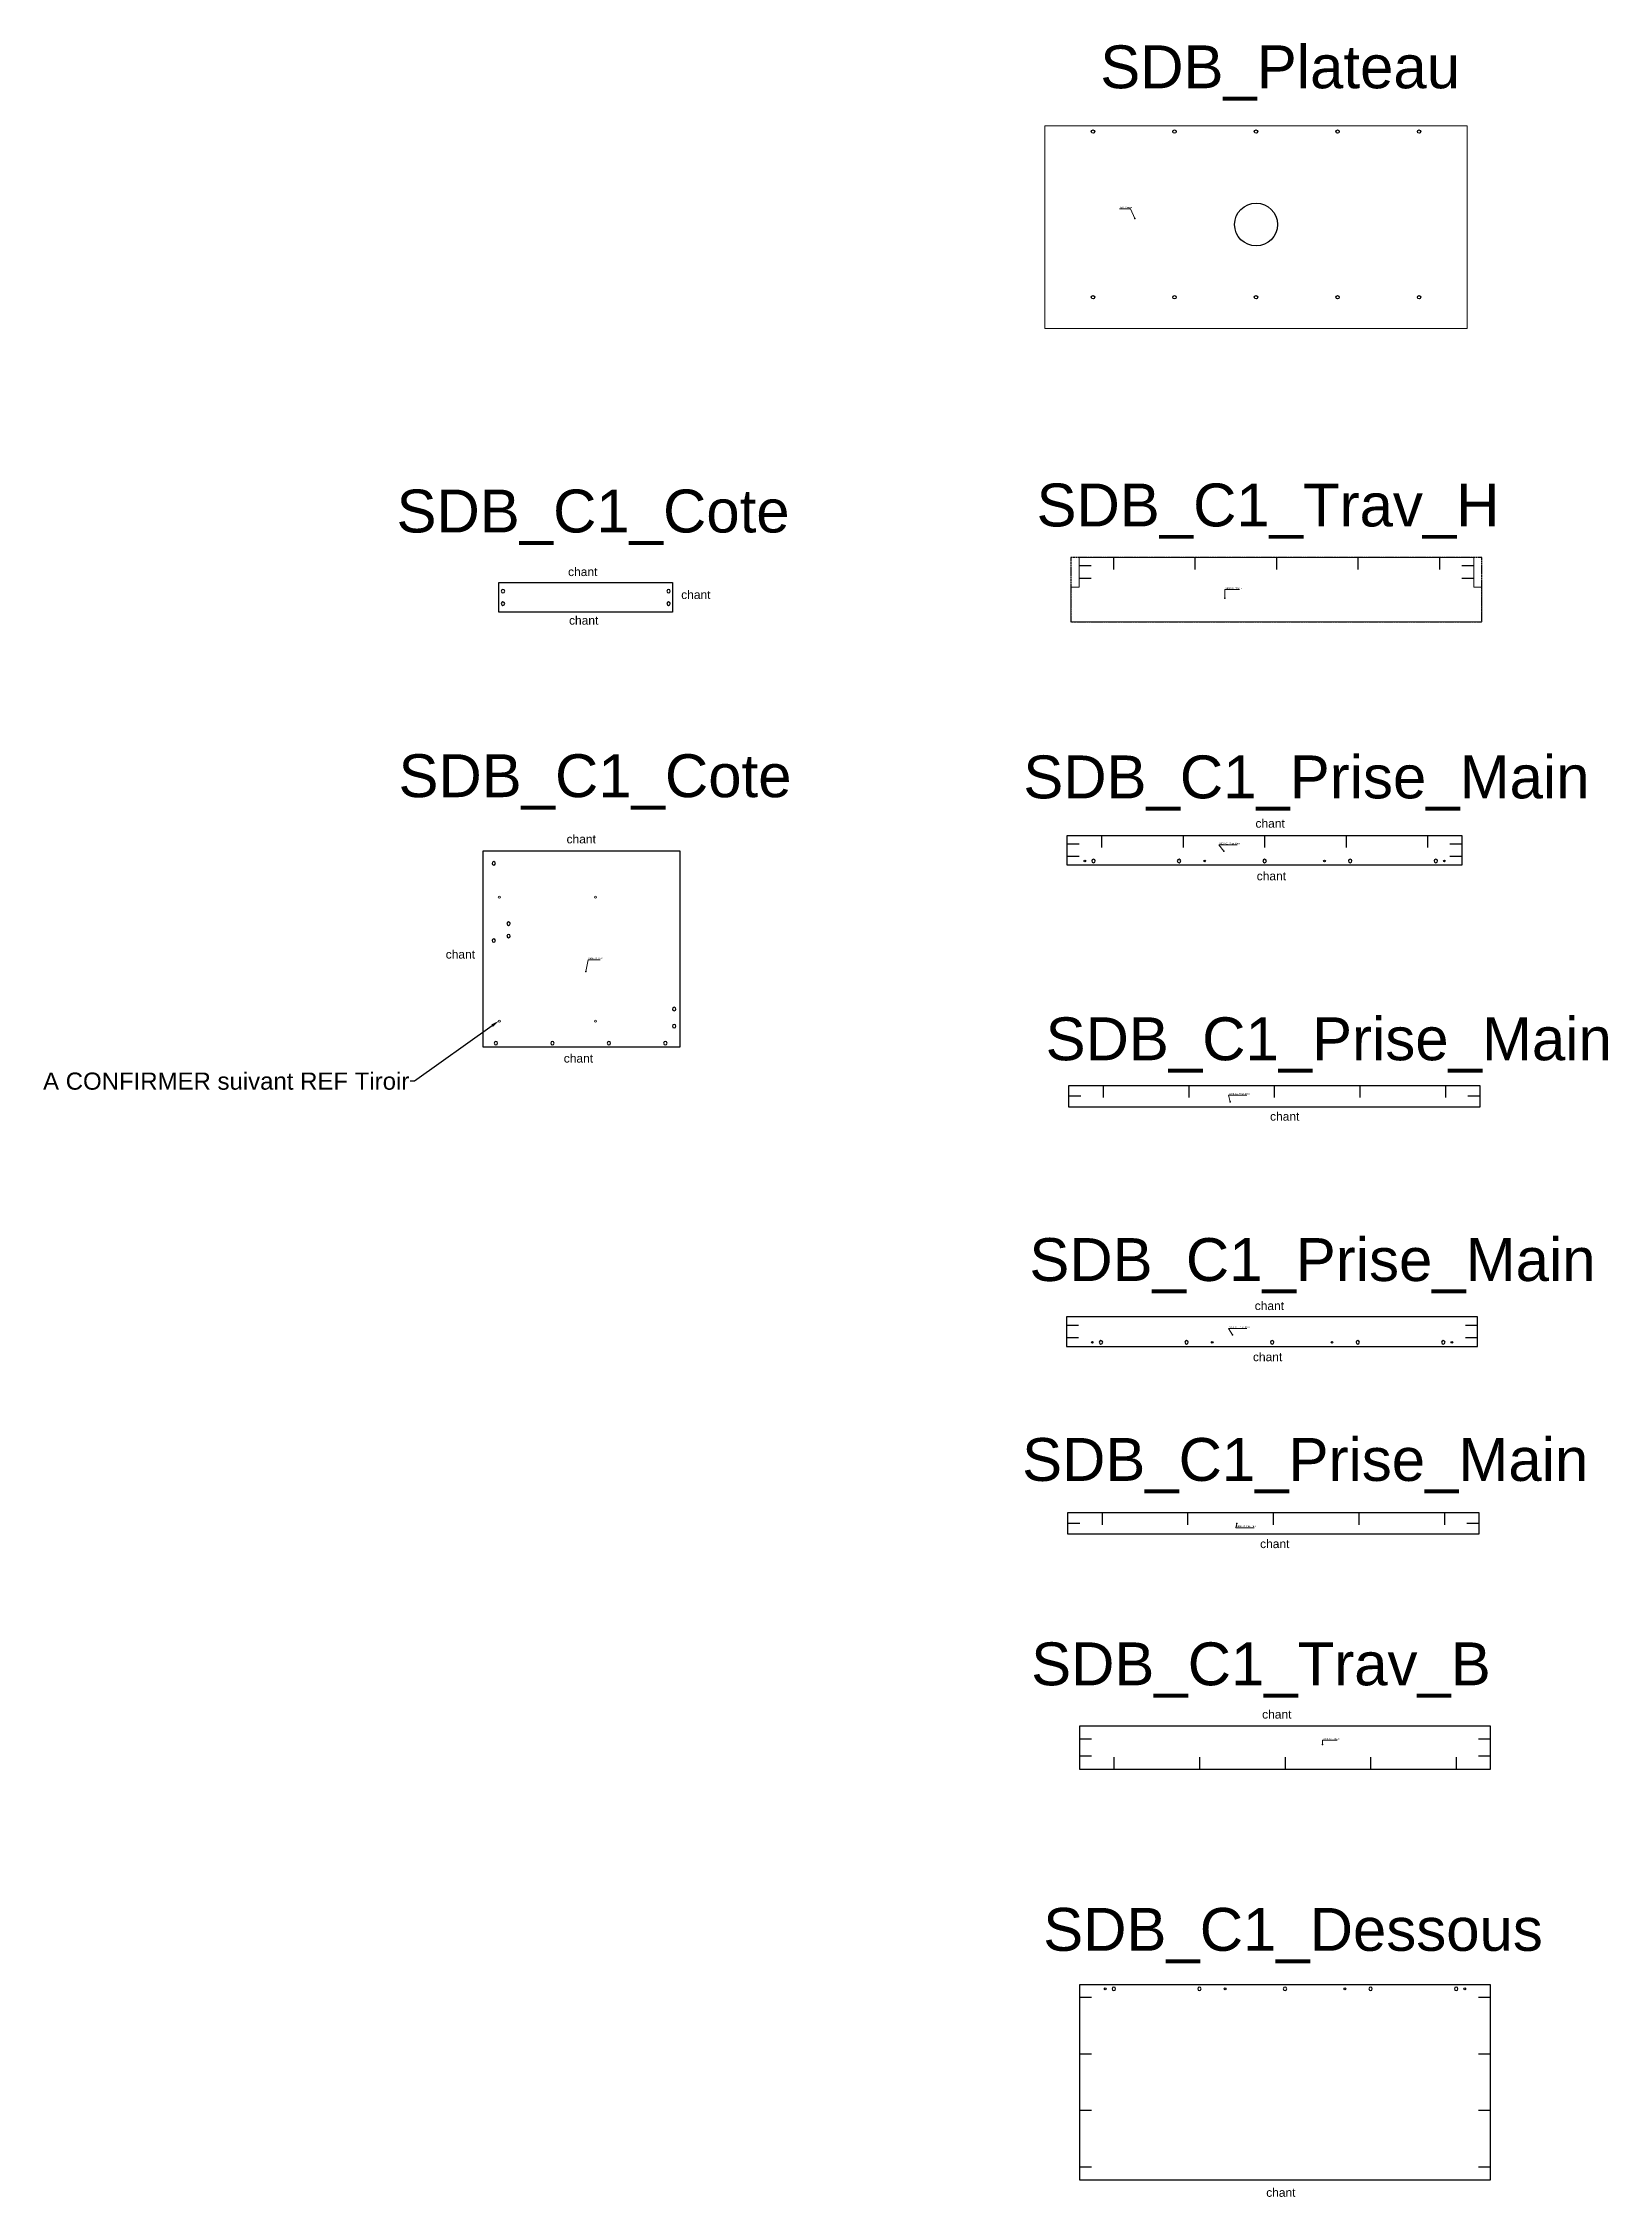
# Model space of a CAD drawing. Header units: millimetres. Extents: x 22572 to 140558, y -12987 to 35546.
# Drawn here: x 81030 to 84678, y -3523 to 1496 of the extents above; entities that cross this region are included whole.
import ezdxf
from ezdxf import colors
from ezdxf.entities.mleader import LeaderData, LeaderLine
from ezdxf.math import Vec2, Vec3

# ---------------------------------------------------------------- set-up
doc = ezdxf.new("R2010")
doc.units = ezdxf.units.MM
doc.linetypes.add('_..__..__..__.._', pattern=[1.8, 0.9, -0.9])
doc.linetypes.add('________________', pattern=[0])
for name, color, linetype in [('Brut', 92, '_..__..__..__.._'), ('Parcours', 30, 'Continuous'), ('Percage 4 prof.total', 20, 'Continuous'), ('Percage 5 prof.9', 200, 'Continuous'), ('Percage 8 prof.14', 160, 'Continuous'), ('Percage chant 8 prof.28', 10, 'Continuous'), ('TEXTE', 7, 'Continuous')]:
    doc.layers.add(name, color=color, linetype=linetype)
doc.styles.add('MtXpl_IsonormD', font='I011000D.TTF')
doc.styles.add('Objet', font='arial.ttf', dxfattribs={"height": 100})
doc.styles.get("Standard").update_dxf_attribs({"font": 'arial.ttf', "height": 4})

msp = doc.modelspace()

# ---------------------------------------------------------------- texts
at = {"color": 213, "true_color": 0xe165e1, "style": 'MtXpl_IsonormD'}
for s, p in [('SdB_Plateau', (83540.4, 1111.7)), ('SB03_C1_Trav_H', (83786.2, 224.3)), ('SB03_C1_Prise_Main', (83772.1, -370.7)), ('SB03_C1_Coté', (82301.6, -638.3)), ('SB03_C1_Prise_Main', (83794.6, -954.1)), ('SB03_C1_Prise_Main', (83794.6, -1497.6)), ('SB03_C1_Prise_Main', (83812.1, -1962.1)), ('SB03_C1_Trav_B', (84013.7, -2457.3))]:
    msp.add_text(s, height=3.5, dxfattribs=at).set_placement(p)
at = {"attachment_point": 1, "style": 'Objet'}
for s, insert, char_height, width in [('SDB_Plateau', (83494.6, 1491.1), 100, 1165.242), ('SDB_C1_Cote', (81854.2, 455.8), 100, 1165.242), ('SDB_C1_Trav_H', (83346.1, 469.9), 100, 1165.242), ('\\pi50.88876;chant', (82203.1, 274.2), 20, 168.831), ('\\pi50.88876;chant', (82466.8, 220.8), 20, 168.831), ('\\pi50.88876;chant', (82205.3, 161), 20, 168.831), ('SDB_C1_Cote', (81858.7, -161.1), 100, 1165.242), ('SDB_C1_Prise_Main', (83315.2, -163.9), 100, 1165.242), ('\\pi50.88876;chant', (82199.6, -348.8), 20, 168.831), ('\\pi50.88876;chant', (83805.5, -312.2), 20, 168.831), ('\\pi50.88876;chant', (83808.4, -434.8), 20, 168.831), ('\\pi50.88876;chant', (81917.9, -617.3), 20, 168.831), ('SDB_C1_Prise_Main', (83367.2, -774.3), 100, 1165.242), ('\\pi50.88876;chant', (82193.1, -859.7), 20, 168.831), ('\\pi50.88876;chant', (83839.4, -995.1), 20, 168.831), ('SDB_C1_Prise_Main', (83329.3, -1288.8), 100, 1165.242), ('\\pi50.88876;chant', (83803.7, -1436.5), 20, 168.831), ('\\pi50.88876;chant', (83799.6, -1555.7), 20, 168.831), ('SDB_C1_Prise_Main', (83312.4, -1754.7), 100, 1165.242), ('\\pi50.88876;chant', (83816.3, -1991.3), 20, 168.831), ('SDB_C1_Trav_B', (83333.5, -2231.1), 100, 1165.242), ('\\pi50.88876;chant', (83821, -2388.6), 20, 168.831), ('SDB_C1_Dessous', (83361.6, -2849.9), 100, 1165.242), ('\\pi50.88876;chant', (83830.5, -3503.2), 20, 168.831)]:
    msp.add_mtext(s, dxfattribs=dict(at, insert=insert, char_height=char_height, width=width))

# ---------------------------------------------------------------- hatches: boundary and pattern name
at = {"true_color": 0xe165e1}
for points in [[(83575.5, 1086.8), (83575.6, 1086.8), (83575.7, 1086.8), (83575.7, 1086.9), (83575.8, 1086.9), (83575.8, 1087), (83575.9, 1087), (83575.9, 1087.1), (83575.9, 1087.2), (83576, 1087.2), (83576, 1087.3), (83576, 1087.4), (83576, 1087.5), (83576, 1087.5), (83576, 1087.6), (83576, 1087.7), (83576, 1087.8), (83576, 1087.8), (83576, 1087.9), (83575.9, 1088), (83575.9, 1088), (83575.8, 1088.1), (83575.8, 1088.2), (83575.7, 1088.2), (83575.7, 1088.3), (83575.6, 1088.3), (83575.5, 1088.3), (83575.5, 1088.4), (83575.4, 1088.4), (83575.3, 1088.4), (83575.2, 1088.4), (83575.2, 1088.4), (83575.1, 1088.4), (83575, 1088.4), (83574.9, 1088.4), (83574.9, 1088.4), (83574.8, 1088.4), (83574.7, 1088.3), (83574.7, 1088.3), (83574.6, 1088.2), (83574.5, 1088.2), (83574.5, 1088.1), (83574.4, 1088.1), (83574.4, 1088), (83574.4, 1087.9), (83574.3, 1087.9), (83574.3, 1087.8), (83574.3, 1087.7), (83574.3, 1087.6), (83574.3, 1087.6), (83574.3, 1087.5), (83574.3, 1087.4), (83574.3, 1087.3), (83574.3, 1087.3), (83574.4, 1087.2), (83574.4, 1087.1), (83574.4, 1087.1), (83574.5, 1087), (83574.5, 1086.9), (83574.6, 1086.9), (83574.6, 1086.8), (83574.7, 1086.8), (83574.8, 1086.8), (83574.8, 1086.7), (83574.9, 1086.7), (83575, 1086.7), (83575.1, 1086.7), (83575.1, 1086.7), (83575.2, 1086.7), (83575.3, 1086.7), (83575.4, 1086.7), (83575.4, 1086.7)], [(83785.2, 201.8), (83785.2, 201.8), (83785.3, 201.8), (83785.4, 201.8), (83785.5, 201.9), (83785.5, 201.9), (83785.6, 201.9), (83785.7, 202), (83785.7, 202), (83785.8, 202.1), (83785.8, 202.1), (83785.9, 202.2), (83785.9, 202.2), (83786, 202.3), (83786, 202.4), (83786, 202.5), (83786, 202.5), (83786, 202.6), (83786, 202.7), (83786, 202.8), (83786, 202.8), (83786, 202.9), (83786, 203), (83785.9, 203.1), (83785.9, 203.1), (83785.9, 203.2), (83785.8, 203.2), (83785.8, 203.3), (83785.7, 203.4), (83785.7, 203.4), (83785.6, 203.4), (83785.5, 203.5), (83785.5, 203.5), (83785.4, 203.5), (83785.3, 203.5), (83785.2, 203.6), (83785.2, 203.6), (83785.1, 203.6), (83785, 203.5), (83784.9, 203.5), (83784.9, 203.5), (83784.8, 203.5), (83784.7, 203.4), (83784.7, 203.4), (83784.6, 203.3), (83784.5, 203.3), (83784.5, 203.2), (83784.4, 203.2), (83784.4, 203.1), (83784.4, 203), (83784.3, 203), (83784.3, 202.9), (83784.3, 202.8), (83784.3, 202.8), (83784.3, 202.7), (83784.3, 202.6), (83784.3, 202.5), (83784.3, 202.5), (83784.3, 202.4), (83784.4, 202.3), (83784.4, 202.2), (83784.4, 202.2), (83784.5, 202.1), (83784.5, 202.1), (83784.6, 202), (83784.7, 202), (83784.7, 201.9), (83784.8, 201.9), (83784.9, 201.9), (83784.9, 201.8), (83785, 201.8), (83785.1, 201.8)], [(83783.2, -388), (83783.3, -387.9), (83783.3, -387.9), (83783.4, -387.8), (83783.4, -387.8), (83783.4, -387.7), (83783.5, -387.6), (83783.5, -387.6), (83783.5, -387.5), (83783.5, -387.4), (83783.5, -387.3), (83783.5, -387.3), (83783.5, -387.2), (83783.5, -387.1), (83783.5, -387), (83783.5, -387), (83783.4, -386.9), (83783.4, -386.8), (83783.3, -386.8), (83783.3, -386.7), (83783.2, -386.7), (83783.2, -386.6), (83783.1, -386.6), (83783.1, -386.5), (83783, -386.5), (83782.9, -386.5), (83782.8, -386.4), (83782.8, -386.4), (83782.7, -386.4), (83782.6, -386.4), (83782.5, -386.4), (83782.5, -386.5), (83782.4, -386.5), (83782.3, -386.5), (83782.2, -386.5), (83782.2, -386.6), (83782.1, -386.6), (83782.1, -386.7), (83782, -386.7), (83782, -386.8), (83781.9, -386.8), (83781.9, -386.9), (83781.8, -387), (83781.8, -387), (83781.8, -387.1), (83781.8, -387.2), (83781.8, -387.3), (83781.8, -387.4), (83781.8, -387.4), (83781.8, -387.5), (83781.8, -387.6), (83781.9, -387.6), (83781.9, -387.7), (83781.9, -387.8), (83782, -387.8), (83782, -387.9), (83782.1, -388), (83782.1, -388), (83782.2, -388), (83782.3, -388.1), (83782.3, -388.1), (83782.4, -388.1), (83782.5, -388.2), (83782.6, -388.2), (83782.6, -388.2), (83782.7, -388.2), (83782.8, -388.2), (83782.9, -388.2), (83782.9, -388.1), (83783, -388.1), (83783.1, -388.1), (83783.1, -388)], [(82295.2, -668.3), (82295.2, -668.3), (82295.3, -668.3), (82295.4, -668.3), (82295.5, -668.3), (82295.5, -668.3), (82295.6, -668.3), (82295.7, -668.2), (82295.8, -668.2), (82295.8, -668.2), (82295.9, -668.1), (82295.9, -668.1), (82296, -668), (82296, -668), (82296.1, -667.9), (82296.1, -667.8), (82296.2, -667.8), (82296.2, -667.7), (82296.2, -667.6), (82296.2, -667.5), (82296.2, -667.5), (82296.2, -667.4), (82296.2, -667.3), (82296.2, -667.2), (82296.2, -667.2), (82296.1, -667.1), (82296.1, -667), (82296.1, -667), (82296, -666.9), (82296, -666.8), (82295.9, -666.8), (82295.8, -666.7), (82295.8, -666.7), (82295.7, -666.7), (82295.6, -666.6), (82295.6, -666.6), (82295.5, -666.6), (82295.4, -666.6), (82295.3, -666.6), (82295.3, -666.6), (82295.2, -666.6), (82295.1, -666.6), (82295, -666.6), (82295, -666.7), (82294.9, -666.7), (82294.8, -666.7), (82294.8, -666.8), (82294.7, -666.8), (82294.7, -666.9), (82294.6, -666.9), (82294.6, -667), (82294.5, -667.1), (82294.5, -667.1), (82294.5, -667.2), (82294.5, -667.3), (82294.5, -667.4), (82294.5, -667.4), (82294.5, -667.5), (82294.5, -667.6), (82294.5, -667.7), (82294.5, -667.7), (82294.5, -667.8), (82294.6, -667.9), (82294.6, -667.9), (82294.7, -668), (82294.7, -668.1), (82294.8, -668.1), (82294.8, -668.2), (82294.9, -668.2), (82295, -668.2), (82295, -668.3), (82295.1, -668.3)], [(83797.9, -971.6), (83798, -971.6), (83798, -971.6), (83798.1, -971.5), (83798.2, -971.5), (83798.2, -971.4), (83798.3, -971.4), (83798.3, -971.3), (83798.4, -971.3), (83798.4, -971.2), (83798.5, -971.1), (83798.5, -971.1), (83798.5, -971), (83798.5, -970.9), (83798.5, -970.9), (83798.5, -970.8), (83798.5, -970.7), (83798.5, -970.6), (83798.5, -970.5), (83798.5, -970.5), (83798.4, -970.4), (83798.4, -970.3), (83798.4, -970.3), (83798.3, -970.2), (83798.3, -970.2), (83798.2, -970.1), (83798.2, -970.1), (83798.1, -970), (83798, -970), (83797.9, -970), (83797.9, -969.9), (83797.8, -969.9), (83797.7, -969.9), (83797.6, -969.9), (83797.6, -969.9), (83797.5, -969.9), (83797.4, -969.9), (83797.3, -970), (83797.3, -970), (83797.2, -970), (83797.1, -970.1), (83797.1, -970.1), (83797, -970.2), (83797, -970.2), (83796.9, -970.3), (83796.9, -970.4), (83796.9, -970.4), (83796.8, -970.5), (83796.8, -970.6), (83796.8, -970.6), (83796.8, -970.7), (83796.8, -970.8), (83796.8, -970.9), (83796.8, -971), (83796.8, -971), (83796.8, -971.1), (83796.9, -971.2), (83796.9, -971.2), (83796.9, -971.3), (83797, -971.4), (83797, -971.4), (83797.1, -971.5), (83797.2, -971.5), (83797.2, -971.6), (83797.3, -971.6), (83797.4, -971.6), (83797.4, -971.6), (83797.5, -971.7), (83797.6, -971.7), (83797.7, -971.7), (83797.7, -971.7), (83797.8, -971.6)], [(83803.1, -1515), (83803.2, -1514.9), (83803.2, -1514.9), (83803.3, -1514.8), (83803.3, -1514.8), (83803.4, -1514.7), (83803.4, -1514.6), (83803.5, -1514.6), (83803.5, -1514.5), (83803.5, -1514.4), (83803.5, -1514.4), (83803.5, -1514.3), (83803.5, -1514.2), (83803.5, -1514.1), (83803.5, -1514), (83803.5, -1514), (83803.5, -1513.9), (83803.4, -1513.8), (83803.4, -1513.8), (83803.4, -1513.7), (83803.3, -1513.6), (83803.3, -1513.6), (83803.2, -1513.5), (83803.1, -1513.5), (83803.1, -1513.5), (83803, -1513.4), (83802.9, -1513.4), (83802.9, -1513.4), (83802.8, -1513.4), (83802.7, -1513.3), (83802.6, -1513.3), (83802.6, -1513.4), (83802.5, -1513.4), (83802.4, -1513.4), (83802.3, -1513.4), (83802.3, -1513.4), (83802.2, -1513.5), (83802.1, -1513.5), (83802.1, -1513.6), (83802, -1513.6), (83802, -1513.7), (83801.9, -1513.7), (83801.9, -1513.8), (83801.9, -1513.9), (83801.8, -1513.9), (83801.8, -1514), (83801.8, -1514.1), (83801.8, -1514.2), (83801.8, -1514.2), (83801.8, -1514.3), (83801.8, -1514.4), (83801.8, -1514.5), (83801.8, -1514.5), (83801.9, -1514.6), (83801.9, -1514.7), (83802, -1514.7), (83802, -1514.8), (83802.1, -1514.9), (83802.1, -1514.9), (83802.2, -1515), (83802.2, -1515), (83802.3, -1515), (83802.4, -1515.1), (83802.5, -1515.1), (83802.5, -1515.1), (83802.6, -1515.1), (83802.7, -1515.1), (83802.8, -1515.1), (83802.8, -1515.1), (83802.9, -1515.1), (83803, -1515), (83803.1, -1515)], [(83812.8, -1952.9), (83812.7, -1952.9), (83812.7, -1952.8), (83812.6, -1952.9), (83812.5, -1952.9), (83812.4, -1952.9), (83812.4, -1952.9), (83812.3, -1952.9), (83812.2, -1953), (83812.2, -1953), (83812.1, -1953.1), (83812, -1953.1), (83812, -1953.2), (83811.9, -1953.2), (83811.9, -1953.3), (83811.9, -1953.4), (83811.8, -1953.4), (83811.8, -1953.5), (83811.8, -1953.6), (83811.8, -1953.6), (83811.8, -1953.7), (83811.8, -1953.8), (83811.8, -1953.9), (83811.8, -1954), (83811.8, -1954), (83811.9, -1954.1), (83811.9, -1954.2), (83811.9, -1954.2), (83812, -1954.3), (83812, -1954.3), (83812.1, -1954.4), (83812.2, -1954.4), (83812.2, -1954.5), (83812.3, -1954.5), (83812.4, -1954.5), (83812.4, -1954.6), (83812.5, -1954.6), (83812.6, -1954.6), (83812.7, -1954.6), (83812.7, -1954.6), (83812.8, -1954.6), (83812.9, -1954.6), (83813, -1954.5), (83813, -1954.5), (83813.1, -1954.5), (83813.2, -1954.4), (83813.2, -1954.4), (83813.3, -1954.3), (83813.3, -1954.3), (83813.4, -1954.2), (83813.4, -1954.2), (83813.5, -1954.1), (83813.5, -1954), (83813.5, -1953.9), (83813.5, -1953.9), (83813.5, -1953.8), (83813.5, -1953.7), (83813.5, -1953.6), (83813.5, -1953.6), (83813.5, -1953.5), (83813.5, -1953.4), (83813.5, -1953.4), (83813.4, -1953.3), (83813.4, -1953.2), (83813.3, -1953.2), (83813.3, -1953.1), (83813.2, -1953.1), (83813.2, -1953), (83813.1, -1953), (83813, -1952.9), (83813, -1952.9), (83812.9, -1952.9)], [(84012.7, -2469.9), (84012.7, -2469.9), (84012.8, -2469.8), (84012.9, -2469.8), (84013, -2469.8), (84013, -2469.8), (84013.1, -2469.7), (84013.2, -2469.7), (84013.2, -2469.6), (84013.3, -2469.6), (84013.3, -2469.5), (84013.4, -2469.5), (84013.4, -2469.4), (84013.5, -2469.3), (84013.5, -2469.3), (84013.5, -2469.2), (84013.5, -2469.1), (84013.5, -2469.1), (84013.5, -2469), (84013.5, -2468.9), (84013.5, -2468.8), (84013.5, -2468.8), (84013.5, -2468.7), (84013.4, -2468.6), (84013.4, -2468.5), (84013.4, -2468.5), (84013.3, -2468.4), (84013.3, -2468.4), (84013.2, -2468.3), (84013.2, -2468.3), (84013.1, -2468.2), (84013, -2468.2), (84013, -2468.2), (84012.9, -2468.1), (84012.8, -2468.1), (84012.7, -2468.1), (84012.7, -2468.1), (84012.6, -2468.1), (84012.5, -2468.1), (84012.4, -2468.1), (84012.4, -2468.2), (84012.3, -2468.2), (84012.2, -2468.2), (84012.1, -2468.3), (84012.1, -2468.3), (84012, -2468.4), (84012, -2468.4), (84011.9, -2468.5), (84011.9, -2468.6), (84011.9, -2468.6), (84011.8, -2468.7), (84011.8, -2468.8), (84011.8, -2468.8), (84011.8, -2468.9), (84011.8, -2469), (84011.8, -2469.1), (84011.8, -2469.1), (84011.8, -2469.2), (84011.8, -2469.3), (84011.9, -2469.4), (84011.9, -2469.4), (84011.9, -2469.5), (84012, -2469.6), (84012, -2469.6), (84012.1, -2469.7), (84012.2, -2469.7), (84012.2, -2469.7), (84012.3, -2469.8), (84012.4, -2469.8), (84012.4, -2469.8), (84012.5, -2469.8), (84012.6, -2469.9)]]:
    msp.add_hatch(color=213, dxfattribs=at).paths.add_polyline_path(points)

# ---------------------------------------------------------------- linework, layer by layer
at = {"color": 213, "linetype": '________________', "lineweight": 9, "true_color": 0xe165e1}
for p, q in [((83539.3, 1110.1), (83565, 1110.1)), ((83785.1, 222.7), (83819.2, 222.7)), ((83770.9, -372.3), (83813.4, -372.3)), ((82300.5, -639.9), (82329.2, -639.9)), ((83793.4, -955.8), (83835.9, -955.8)), ((83793.4, -1499.2), (83835.9, -1499.2)), ((83810.9, -1963.7), (83853.4, -1963.7)), ((84012.6, -2459), (84046.8, -2459))]:
    msp.add_line(p, q, dxfattribs=at)
at = {"color": 254, "linetype": '________________', "lineweight": 9, "true_color": 0xf0b1f0}
for p, q in [((83575.2, 1087.6), (83565, 1110.1)), ((83785.2, 202.7), (83785.1, 222.7)), ((83782.7, -387.3), (83770.9, -372.3)), ((82295.3, -667.4), (82300.5, -639.9)), ((83797.7, -970.8), (83793.4, -955.8)), ((83802.7, -1514.2), (83793.4, -1499.2)), ((83812.7, -1953.7), (83810.9, -1963.7)), ((84012.7, -2469), (84012.6, -2459))]:
    msp.add_line(p, q, dxfattribs=at)
at = {"color": 7, "linetype": '________________', "lineweight": 9}
for points in [[(84349.7, 831.6), (83365.7, 831.6), (83365.7, 1303.6), (84349.7, 1303.6)], [(83445.2, 228.7), (83445.2, 297.7), (84365.2, 297.7), (84365.2, 228.7), (84384.2, 228.7), (84384.2, 147.7), (83426.2, 147.7), (83426.2, 228.7)]]:
    msp.add_lwpolyline(points, close=True, dxfattribs=at)
for points in [[(82092.8, 239), (82497.8, 239), (82497.8, 170), (82092.8, 170)], [(83417.7, -350.3), (84337.7, -350.3), (84337.7, -419.3), (83417.7, -419.3)], [(82055.8, -385.9), (82514.8, -385.9), (82514.8, -843.9), (82055.8, -843.9)], [(83421.2, -933.3), (84379.2, -933.3), (84379.2, -983.3), (83421.2, -983.3)], [(84374.2, -1472.2), (83416.2, -1472.2), (83416.2, -1541.2), (84374.2, -1541.2)], [(83418.7, -1928.7), (84376.7, -1928.7), (84376.7, -1978.7), (83418.7, -1978.7)], [(84404.2, -2426.5), (83446.2, -2426.5), (83446.2, -2526.5), (84404.2, -2526.5)], [(83446.2, -3484), (84404.2, -3484), (84404.2, -3029), (83446.2, -3029)]]:
    msp.add_lwpolyline(points, close=True)
at = {"color": 7}
for p in [(83575.2, 1087.6), (83785.2, 202.7), (83782.7, -387.3), (82295.3, -667.4), (83797.7, -970.8), (83802.7, -1514.2), (83812.7, -1953.7), (84012.7, -2469)]:
    msp.add_point(p, dxfattribs=at)
at = {"layer": 'Brut'}
msp.add_lwpolyline([(83426.2, 147.7), (84384.2, 147.7), (84384.2, 297.7), (83426.2, 297.7)], close=True, dxfattribs=at)
at = {"layer": 'Parcours'}
msp.add_circle((83857.7, 1073.6), 50, dxfattribs=at)
at = {"layer": 'Percage 4 prof.total', "transparency": 33554687}
for centre in [(83458.7, -409.8), (83738, -409.8), (84017.3, -409.8), (84296.7, -409.8), (83476.2, -1531.7), (83755.5, -1531.7), (84034.8, -1531.7), (84314.2, -1531.7), (83506.2, -3038.5), (83785.5, -3038.5), (84064.8, -3038.5), (84344.2, -3038.5)]:
    msp.add_circle(centre, 2, dxfattribs=at)
at = {"layer": 'Percage 5 prof.9', "linetype": '________________', "lineweight": 9, "extrusion": (0, 0, -1)}
for centre in [(-82093.8, -494.3), (-82317.8, -494.3), (-82093.8, -783.3), (-82317.8, -783.3)]:
    msp.add_circle(centre, 2.5, dxfattribs=at)
at = {"layer": 'Percage 8 prof.14', "transparency": 33554687}
for centre in [(83477.7, 1290.1), (83667.7, 1290.1), (83857.7, 1290.1), (84047.7, 1290.1), (84237.7, 1290.1), (83477.7, 904.1), (83667.7, 904.1), (83857.7, 904.1), (84047.7, 904.1), (84237.7, 904.1)]:
    msp.add_circle(centre, 4, dxfattribs=at)
at = {"layer": 'Percage 8 prof.14', "transparency": 33554687, "extrusion": (0, 0, -1)}
for centre in [(-82102.3, 219), (-82488.3, 219), (-82102.3, 190), (-82488.3, 190), (-82080.8, -415.4), (-83478.7, -409.8), (-83678.2, -409.8), (-83877.7, -409.8), (-84077.2, -409.8), (-84276.7, -409.8), (-82115.3, -555.9), (-82080.8, -595.4), (-82115.3, -584.9), (-82501.3, -754.9), (-82501.3, -794.9), (-82085.8, -834.4), (-82217.5, -834.4), (-82349.2, -834.4), (-82480.8, -834.4), (-83496.2, -1531.7), (-83695.7, -1531.7), (-83895.2, -1531.7), (-84094.7, -1531.7), (-84294.2, -1531.7), (-83526.2, -3038.5), (-83725.7, -3038.5), (-83925.2, -3038.5), (-84124.7, -3038.5), (-84324.2, -3038.5)]:
    msp.add_circle(centre, 4, dxfattribs=at)
at = {"layer": 'Percage chant 8 prof.28'}
for p, q in [((83473.2, 277.7), (83445.2, 277.7)), ((83525.2, 297.7), (83525.2, 269.7)), ((83715.2, 297.7), (83715.2, 269.7)), ((83905.2, 297.7), (83905.2, 269.7)), ((84095.2, 297.7), (84095.2, 269.7)), ((84285.2, 297.7), (84285.2, 269.7)), ((84365.2, 277.7), (84337.2, 277.7)), ((83473.2, 248.7), (83445.2, 248.7)), ((84365.2, 248.7), (84337.2, 248.7)), ((83497.7, -350.3), (83497.7, -378.3)), ((83687.7, -350.3), (83687.7, -378.3)), ((83877.7, -350.3), (83877.7, -378.3)), ((84067.7, -350.3), (84067.7, -378.3)), ((84257.7, -350.3), (84257.7, -378.3)), ((83445.7, -370.3), (83417.7, -370.3)), ((83445.7, -399.3), (83417.7, -399.3)), ((84337.7, -370.3), (84309.7, -370.3)), ((84337.7, -399.3), (84309.7, -399.3)), ((83501.2, -933.3), (83501.2, -961.3)), ((83700.7, -933.3), (83700.7, -961.3)), ((83900.2, -933.3), (83900.2, -961.3)), ((84099.7, -933.3), (84099.7, -961.3)), ((84299.2, -933.3), (84299.2, -961.3)), ((83449.2, -958.3), (83421.2, -958.3)), ((84379.2, -958.3), (84351.2, -958.3)), ((83444.2, -1492.2), (83416.2, -1492.2)), ((84374.2, -1492.2), (84346.2, -1492.2)), ((83444.2, -1521.2), (83416.2, -1521.2)), ((84374.2, -1521.2), (84346.2, -1521.2)), ((83446.7, -1953.7), (83418.7, -1953.7)), ((83498.7, -1928.7), (83498.7, -1956.7)), ((83698.2, -1928.7), (83698.2, -1956.7)), ((83897.7, -1928.7), (83897.7, -1956.7)), ((84097.2, -1928.7), (84097.2, -1956.7)), ((84296.7, -1928.7), (84296.7, -1956.7)), ((84376.7, -1953.7), (84348.7, -1953.7)), ((83474.2, -2456.5), (83446.2, -2456.5)), ((84404.2, -2456.5), (84376.2, -2456.5)), ((83474.2, -2496.5), (83446.2, -2496.5)), ((83526.2, -2498.5), (83526.2, -2526.5)), ((83725.7, -2498.5), (83725.7, -2526.5)), ((83925.2, -2498.5), (83925.2, -2526.5)), ((84124.7, -2498.5), (84124.7, -2526.5)), ((84324.2, -2498.5), (84324.2, -2526.5)), ((84404.2, -2496.5), (84376.2, -2496.5)), ((83474.2, -3059), (83446.2, -3059)), ((84404.2, -3059), (84376.2, -3059)), ((83474.2, -3190.7), (83446.2, -3190.7)), ((84404.2, -3190.7), (84376.2, -3190.7)), ((83474.2, -3322.3), (83446.2, -3322.3)), ((84404.2, -3322.3), (84376.2, -3322.3)), ((83474.2, -3454), (83446.2, -3454)), ((84404.2, -3454), (84376.2, -3454))]:
    msp.add_line(p, q, dxfattribs=at)

msp.set_redraw_order([(e.dxf.handle, doc.entitydb.next_handle()) for e in msp.query("TEXT MTEXT ATTDEF DIMENSION ARC_DIMENSION")])  # texts and dimensions are drawn at this point

# ---------------------------------------------------------------- leaders
at = {"layer": 'TEXTE'}
ml = msp.add_multileader_mtext('Standard', dxfattribs=at)
ml.set_content('{\\C256;A CONFIRMER suivant REF Tiroir }', color=256)
ml.set_leader_properties()
ml.build(insert=Vec2(0, 0))
ml.multileader.update_dxf_attribs({"dogleg_length": 10, "arrow_head_size": 20})
ctx = ml.context
ctx.base_point, ctx.char_height, ctx.arrow_head_size, ctx.landing_gap_size, ctx.plane_origin = Vec3(81029.2, -923.3), 40, 20, 1, Vec3(82093.3, -782.1)
notes = []
notes.append((ctx, [(0, (1, 1, 0), (81895.8, -923.3), (-1, 0), 10, [(0, [(82093.3, -782.1)], 0, [])])]))
ctx.mtext.insert, ctx.mtext.flow_direction = Vec3(81030.2, -902.9), 5
for ctx, leaders in notes:
    for number, flags, end, landing, length, lines in leaders:
        leader = LeaderData()
        leader.index, (leader.has_last_leader_line, leader.has_dogleg_vector, leader.attachment_direction) = number, flags
        leader.last_leader_point, leader.dogleg_vector, leader.dogleg_length = Vec3(end), Vec3(landing), length
        for number, points, colour, breaks in lines:
            line = LeaderLine()
            line.index, line.vertices, line.color, line.breaks = number, Vec3.list(points), colors.encode_raw_color(colour), breaks
            leader.lines.append(line)
        ctx.leaders.append(leader)

doc.saveas('drawing.dxf')
